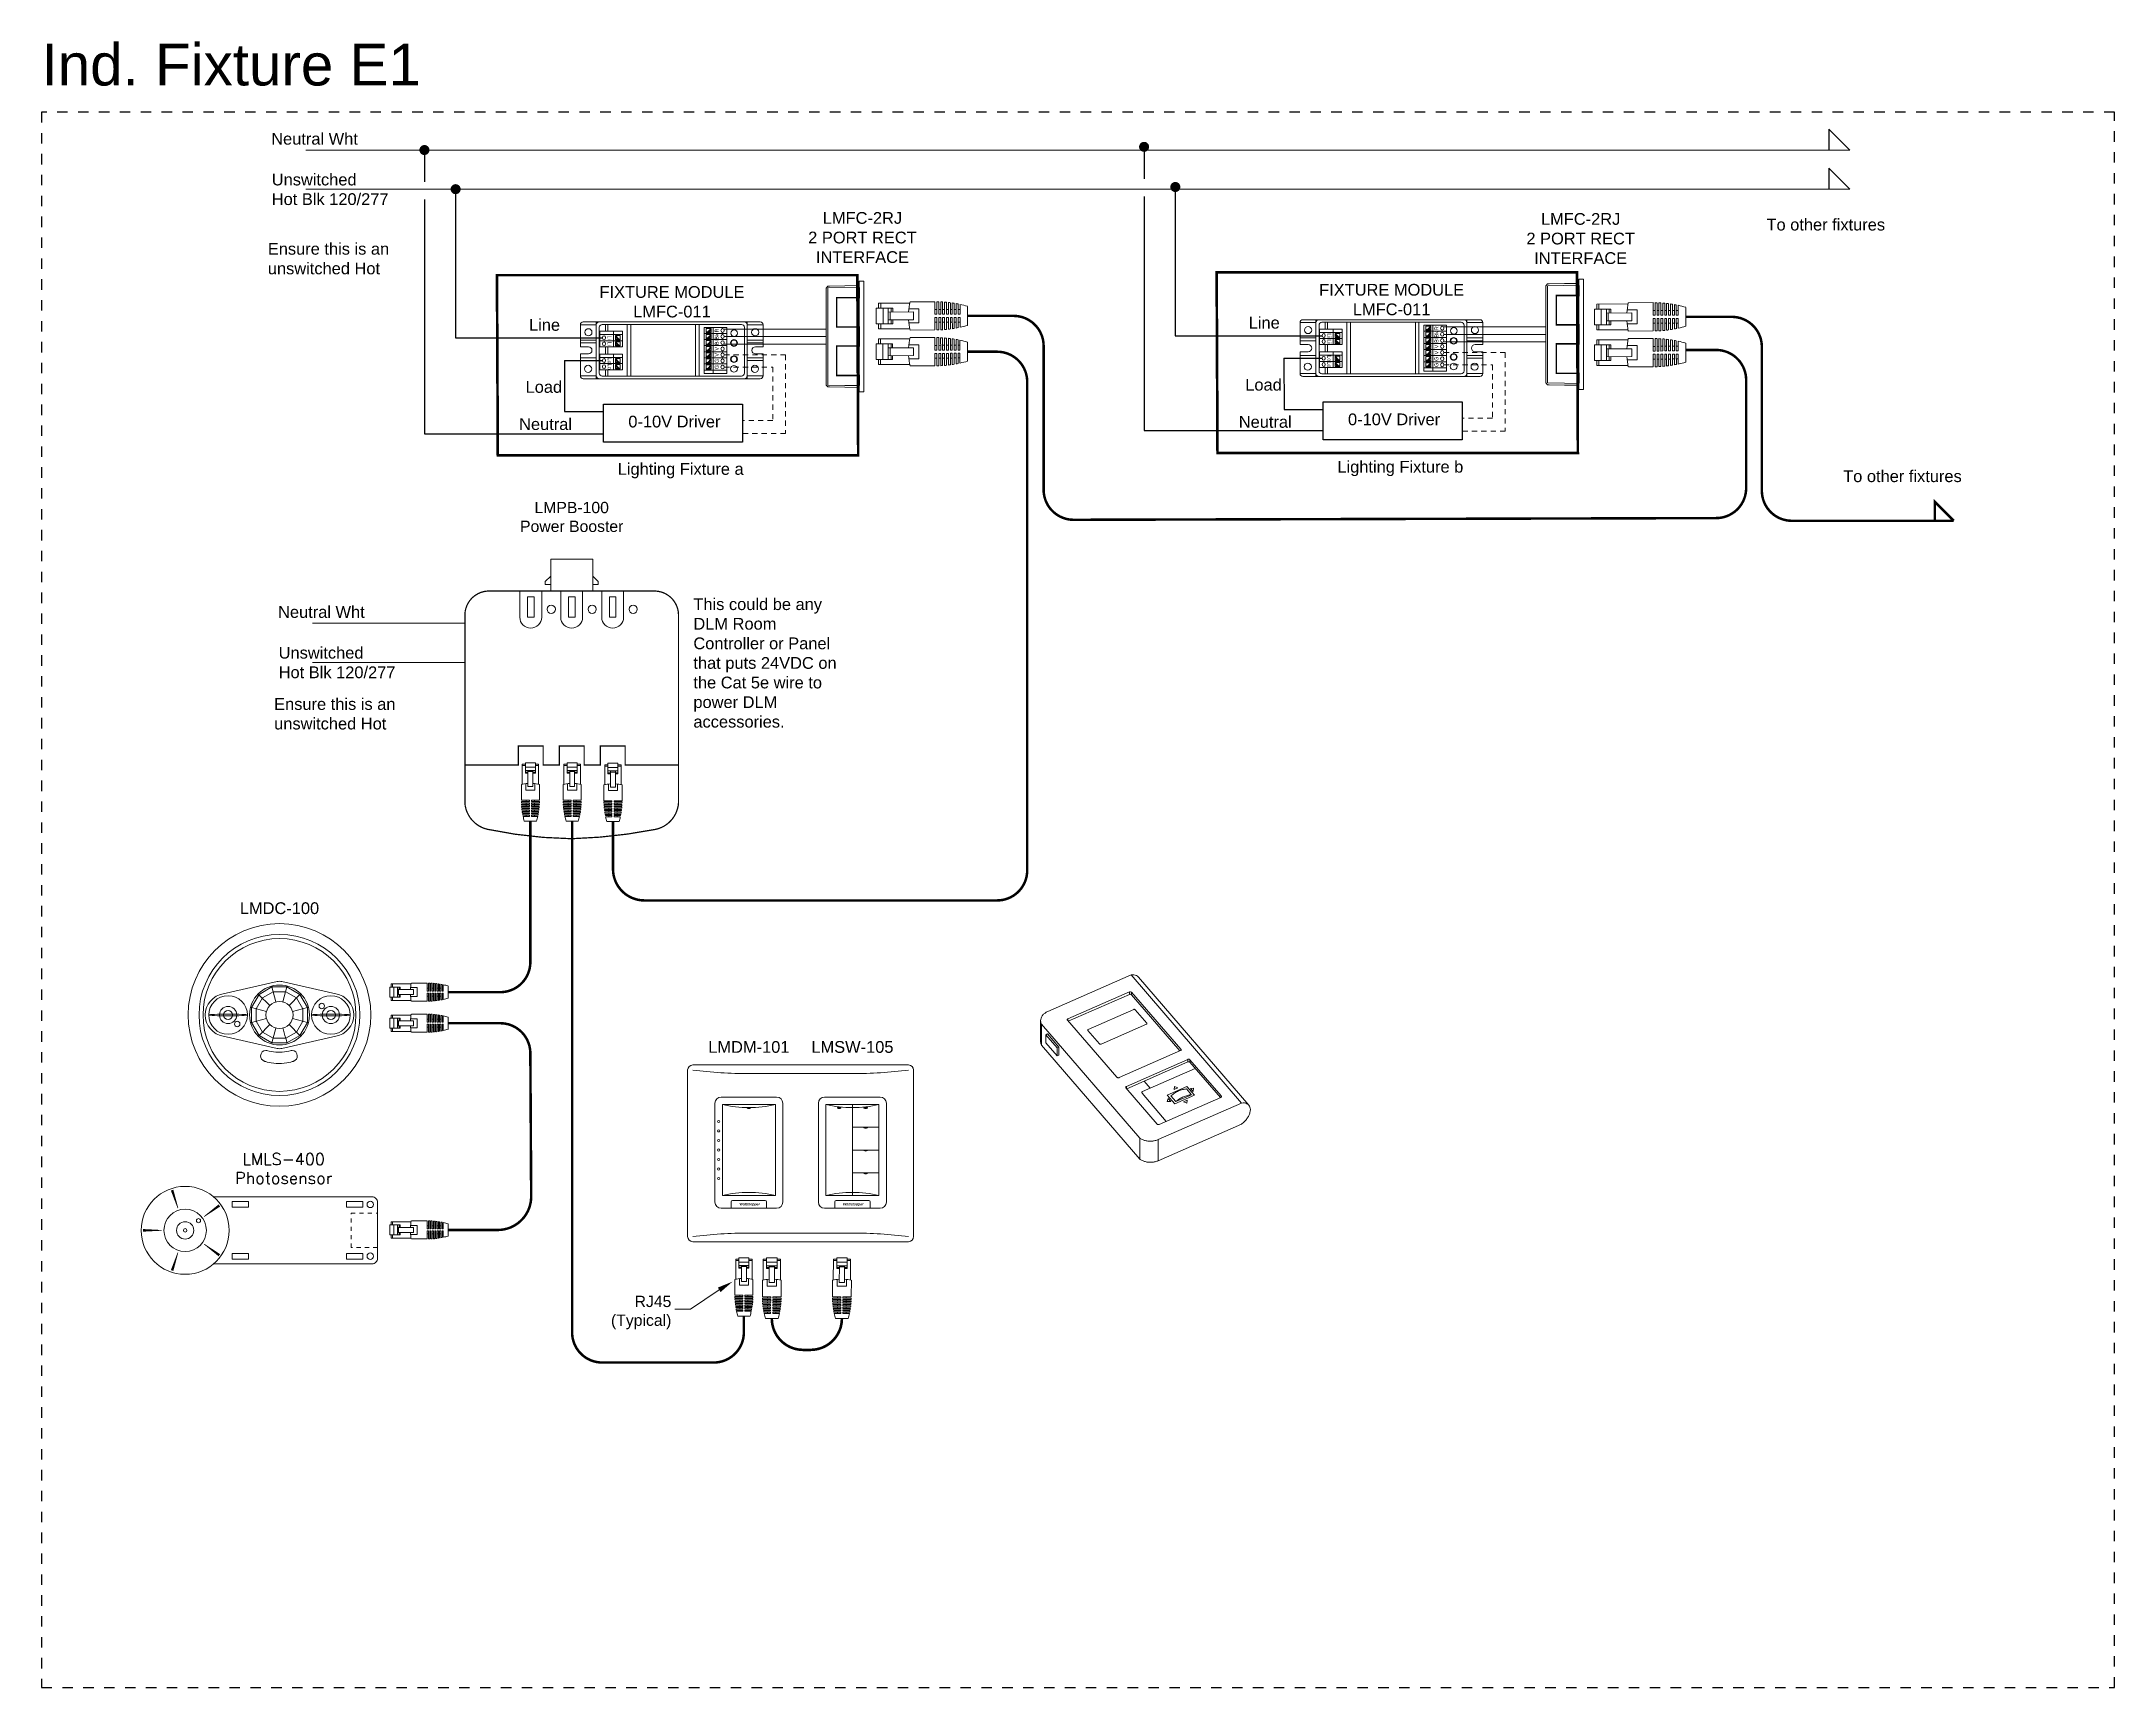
# Model space of a CAD drawing. Header units: inches. Extents: x -60 to 2005, y -577 to 104.
# Drawn here: x 323.37 to 372.99, y 0.14 to 39.54 of the extents above; entities that cross this region are included whole.
import ezdxf
from ezdxf.enums import TextEntityAlignment as Align

# ---------------------------------------------------------------- set-up
doc = ezdxf.new("R2010")
doc.units = ezdxf.units.IN
doc.header["$MEASUREMENT"] = 0
for name, pattern in [('Demo', [0.5, 0.25, -0.25]), ('HIDDEN', [0.375, 0.25, -0.125]), ('HIDDEN2', [0.1875, 0.125, -0.0625])]:
    doc.linetypes.add(name, pattern=pattern)
doc.layers.get('0').update_dxf_attribs({"lineweight": 5})
doc.layers.add('PS Borders', color=40, linetype='Demo', lineweight=5, plot=False)
for name, color, linetype, lineweight in [('WS', 3, 'Continuous', 5), ('WS_DETAIL', 7, 'Continuous', 5), ('WS_LineVoltage', 1, 'Continuous', 5), ('WS_LowVoltage', 6, 'Continuous', 5)]:
    doc.layers.add(name, color=color, linetype=linetype, lineweight=lineweight)
doc.styles.add('ARIAL', font='arial.ttf')
doc.styles.add('ROMAND', font='romand.shx')

msp = doc.modelspace()

# ---------------------------------------------------------------- texts
at = {"lineweight": -3, "insert": (323.368, 39.485), "char_height": 1, "attachment_point": 1, "style": 'ARIAL'}
msp.add_mtext_dynamic_manual_height_columns('Ind. Fixture E1', width=25.92219, gutter_width=1, heights=[0], dxfattribs=at)
at = {"lineweight": -3, "char_height": 0.28125, "attachment_point": 1, "style": 'ARIAL'}
for s, insert, width in [('Neutral Wht', (328.868, 37.35), 3.0814), ('Unswitched\\PHot Blk 120/277', (328.881, 36.374), 3.66891), ('\\pi0.13349;To other fixtures', (364.529, 35.295), 3.0814), ('Ensure this is an unswitched Hot', (328.787, 34.716), 3.66891), ('\\pi0.015795;Line', (335.024, 32.895), 0.72934), ('\\pi0.015795;Line', (352.252, 32.948), 0.72934), ('\\pi-0.043774;Load', (335.001, 31.41), 0.72934), ('\\pi-0.043774;Load', (352.229, 31.463), 0.72934), ('\\pi-0.23984;Neutral', (335.042, 30.52), 0.72934), ('\\pi0.44352;0-10V Driver', (336.973, 30.581), 3.0814), ('\\pi-0.23984;Neutral', (352.27, 30.573), 0.72934), ('\\pi0.44352;0-10V Driver', (354.201, 30.634), 3.0814), ('\\pi0.056464;Lighting Fixture a', (337.107, 29.447), 3.0814), ('\\pi0.056176;Lighting Fixture b', (354.335, 29.5), 3.0814), ('\\pi0.13349;To other fixtures', (366.365, 29.273), 3.0814), ('Neutral Wht', (329.032, 26.023), 3.0814), ('This could be any DLM Room Controller or Panel that puts 24VDC on the Cat 5e wire to power DLM accessories.', (338.974, 26.21), 3.66891), ('Unswitched\\PHot Blk 120/277', (329.046, 25.048), 3.66891), ('Ensure this is an unswitched Hot', (328.938, 23.82), 3.66891)]:
    msp.add_mtext(s, dxfattribs=dict(at, insert=insert, width=width))
at = {"attachment_point": 2, "style": 'ARIAL'}
for s, insert, char_height, width in [('LMFC-2RJ\\P2 PORT RECT^JINTERFACE', (343.021, 35.455), 0.28125, 6.01353), ('LMFC-2RJ\\P2 PORT RECT^JINTERFACE', (360.214, 35.431), 0.28125, 6.01353), ('FIXTURE MODULE\\PLMFC-011', (338.461, 33.683), 0.28125, 6.01353), ('FIXTURE MODULE\\PLMFC-011', (355.689, 33.736), 0.28125, 6.01353), ('LMPB-100 \\PPower Booster', (336.061, 28.518), 0.26989, 5.65768)]:
    msp.add_mtext(s, dxfattribs=dict(at, insert=insert, char_height=char_height, width=width))

# ---------------------------------------------------------------- blocks, each defined once
blk = doc.blocks.new('A$C756910A1')
at = {"layer": 'WS_DETAIL'}
for p, q in [((0.15, 6.6), (0.15, 10.17)), ((0.15, 10.17), (0.73, 10.17)), ((0.73, 9.92), (0.15, 9.92)), ((0.73, 10.43), (0.73, 8.56)), ((0.73, 10.43), (2.51, 10.43)), ((2.51, 9.66), (0.73, 9.66)), ((2.51, 9.06), (0.73, 9.06)), ((0.73, 8.74), (1.17, 8.74)), ((0.73, 8.56), (1.17, 8.56)), ((1.17, 6.17), (1.17, 9.06)), ((1.17, 8.85), (2.06, 8.85)), ((2.06, 6.17), (2.06, 9.06)), ((2.06, 8.74), (2.51, 8.74)), ((2.51, 8.56), (2.06, 8.56)), ((2.51, 10.43), (2.51, 8.56)), ((3.08, 10.17), (2.51, 10.17)), ((3.08, 9.92), (2.51, 9.92)), ((3.08, 6.6), (3.08, 10.17)), ((0, 6.56), (0, 3.73)), ((0, 3.73), (1.43, 3.73)), ((0.81, 6.7), (0.81, 5.55)), ((0.81, 5.55), (2.42, 5.55)), ((0.89, 3.73), (0.89, 3.51)), ((1.17, 6.17), (2.06, 6.17)), ((1.43, 3.51), (1.43, 3.73)), ((1.8, 3.73), (3.23, 3.73)), ((1.8, 3.51), (1.8, 3.73)), ((2.34, 3.73), (2.34, 3.51)), ((2.42, 6.7), (2.42, 5.55)), ((3.23, 6.56), (3.23, 3.73)), ((0, 3.51), (1.43, 3.51)), ((0.01, 3.29), (1.43, 3.29)), ((0.02, 3.06), (1.43, 3.06)), ((0.03, 2.84), (1.43, 2.84)), ((0.05, 2.62), (1.43, 2.62)), ((0.07, 2.4), (1.43, 2.4)), ((0.09, 2.18), (1.43, 2.18)), ((0.12, 1.96), (1.43, 1.96)), ((0.15, 1.74), (1.43, 1.74)), ((0.18, 1.52), (1.43, 1.52)), ((0.22, 1.3), (1.43, 1.3)), ((0.26, 1.08), (1.43, 1.08)), ((0.31, 0.86), (1.43, 0.86)), ((0.89, 3.29), (0.89, 3.06)), ((0.89, 2.84), (0.89, 2.62)), ((0.89, 2.4), (0.89, 2.18)), ((0.89, 1.96), (0.89, 1.74)), ((0.89, 1.52), (0.89, 1.3)), ((0.89, 1.08), (0.89, 0.86)), ((1.43, 3.06), (1.43, 3.29)), ((1.43, 2.62), (1.43, 2.84)), ((1.43, 2.18), (1.43, 2.4)), ((1.43, 1.74), (1.43, 1.96)), ((1.43, 1.3), (1.43, 1.52)), ((1.43, 0.86), (1.43, 1.08)), ((1.8, 3.51), (3.23, 3.51)), ((1.8, 3.29), (3.23, 3.29)), ((1.8, 3.06), (1.8, 3.29)), ((1.8, 3.06), (3.22, 3.06)), ((1.8, 2.84), (3.2, 2.84)), ((1.8, 2.62), (1.8, 2.84)), ((1.8, 2.62), (3.19, 2.62)), ((1.8, 2.4), (3.17, 2.4)), ((1.8, 2.18), (1.8, 2.4)), ((1.8, 2.18), (3.14, 2.18)), ((1.8, 1.96), (3.12, 1.96)), ((1.8, 1.74), (1.8, 1.96)), ((1.8, 1.74), (3.09, 1.74)), ((1.8, 1.52), (3.05, 1.52)), ((1.8, 1.3), (1.8, 1.52)), ((1.8, 1.3), (3.01, 1.3)), ((1.8, 1.08), (2.97, 1.08)), ((1.8, 0.86), (1.8, 1.08)), ((1.8, 0.86), (2.92, 0.86)), ((2.34, 3.29), (2.34, 3.06)), ((2.34, 2.84), (2.34, 2.62)), ((2.34, 2.4), (2.34, 2.18)), ((2.34, 1.96), (2.34, 1.74)), ((2.34, 1.52), (2.34, 1.3)), ((2.34, 1.08), (2.34, 0.86)), ((2.69, 0), (0.52, 0))]:
    blk.add_line(p, q, dxfattribs=at)
for centre, radius, start, end in [((1.62, -0.58), 7.33, 93.502, 102.7411), ((1.62, -0.58), 7.33, 77.2589, 86.498), ((13.49, 3.73), 13.49, 180.937, 181.8742), ((13.49, 3.73), 13.49, 182.8119, 183.7504), ((13.49, 3.73), 13.49, 184.6899, 185.6307), ((13.49, 3.73), 13.49, 186.573, 187.5171), ((13.49, 3.73), 13.49, 188.4632, 189.4117), ((13.49, 3.73), 13.49, 190.3627, 191.3167), ((13.49, 3.73), 13.49, 192.2739, 196.0379), ((-10.25, 3.73), 13.49, 343.9621, 347.7261), ((-10.25, 3.73), 13.49, 348.6833, 349.6373), ((-10.25, 3.73), 13.49, 350.5883, 351.5368), ((-10.25, 3.73), 13.49, 352.4829, 353.427), ((-10.25, 3.73), 13.49, 354.3693, 355.3101), ((-10.25, 3.73), 13.49, 356.2496, 357.1881), ((-10.25, 3.73), 13.49, 358.1258, 359.063)]:
    blk.add_arc(centre, radius, start, end, dxfattribs=at)
blk = doc.blocks.new('RJ45')
at = {"layer": 'WS_DETAIL', "xscale": 1.117448685388325, "yscale": 1.117448685388325, "zscale": 1.117448685388325}
blk.add_blockref('A$C756910A1', (59.47, 150.68), dxfattribs=at)
blk = doc.blocks.new('A$C28216DC1')
at = {"layer": 'WS_DETAIL'}
blk.add_lwpolyline([(22.84, 8.11), (17.13, 4.27), (13.98, 4.27)], dxfattribs=at)
blk.add_solid([(23.11, 7.67), (22.56, 8.56), (25.52, 9.76)], dxfattribs=at)
at = {"layer": 'WS_DETAIL', "linetype": 'Continuous', "insert": (13.29, 3.59), "char_height": 2.25, "width": 37.309, "attachment_point": 6, "style": 'ARIAL'}
blk.add_mtext('\\pi29.81;RJ45\\P\\pi22.42;(Typical)', dxfattribs=at)
blk = doc.blocks.new('LMCT-100_i')
at = {"extrusion": (0, 0.700492, 0.71366)}
for p, q in [((-24.44, 12.57), (-4.49, 21.34)), ((21.96, -9.31), (-4.49, 21.34)), ((-2.72, 20.82), (23.73, -9.83)), ((-19.6, 10.84), (-4.88, 17.31)), ((-4.88, 16.69), (-19.52, 10.26)), ((-4.89, 17.31), (-4.89, 16.68)), ((-4.39, 17.23), (7.47, 3.58)), ((-4.39, 17.22), (-4.39, 16.6)), ((7.2, 3.17), (-4.39, 16.6)), ((-26.13, 10.41), (-26.13, 5.37)), ((-7.85, -3.15), (-19.72, 10.49)), ((-19.6, 10.84), (-19.6, 10.35)), ((-14.71, 8.31), (-3.84, 13.09)), ((-3.47, 13.03), (-0.73, 9.81)), ((-25.93, 9.59), (-25.93, 4.54)), ((-25.92, 9.59), (-2.4, -17.69)), ((-24.48, 7.23), (-24.92, 7.04)), ((-24.92, 7.04), (-22.2, 3.89)), ((-24.92, 7.04), (-24.92, 5.11)), ((-22.2, 1.96), (-24.92, 5.11)), ((-12.03, 4.85), (-14.8, 8.05)), ((-0.8, 9.56), (-11.67, 4.79)), ((-22.2, 3.89), (-21.76, 4.08)), ((-22.2, 1.96), (-22.2, 3.89)), ((-21.76, 2.15), (-22.2, 1.96)), ((-21.76, 2.15), (-21.76, 4.08)), ((7.36, 3.23), (-7.36, -3.23)), ((-5.6, -5.33), (9.12, 1.14)), ((9.12, 0.51), (-5.52, -5.91)), ((7.47, 3.58), (7.47, 3.31)), ((9.12, 1.14), (9.12, 0.51)), ((9.61, 1.05), (17.1, -7.63)), ((9.61, 1.05), (9.61, 0.43)), ((16.9, -8.02), (9.61, 0.43)), ((-1.72, -6.58), (10.88, -1.04)), ((0.07, -5.79), (-1.38, -4.1)), ((1.77, -14.36), (-5.72, -5.68)), ((-5.6, -5.33), (-5.6, -5.82)), ((3.96, -13.7), (-1.84, -6.93)), ((21.96, -9.31), (2, -18.08)), ((16.98, -7.98), (2.27, -14.44)), ((4.2, -7.4), (8.9, -5.34)), ((6, -9.49), (4.2, -7.4)), ((5.05, -8.96), (4.42, -8.23)), ((6.24, -8.97), (5.04, -7.57)), ((6, -9.49), (10.7, -7.42)), ((6.24, -8.97), (9.96, -7.33)), ((8.76, -5.94), (9.96, -7.33)), ((10.7, -7.42), (8.9, -5.34)), ((17.1, -7.63), (17.1, -7.9)), ((2, -23.12), (21.96, -14.36)), ((-2.4, -22.73), (-2.4, -17.69)), ((2, -18.08), (2, -23.12))]:
    blk.add_line(p, q, dxfattribs=at)
for p, q in [((4.42, -8.23), (4.2, -8.91)), ((5.05, -8.96), (4.2, -8.91)), ((5.83, -6.07), (5.93, -5.37)), ((6.71, -5.7), (5.93, -5.37)), ((8.87, -9.36), (8.09, -9.03)), ((8.87, -9.36), (8.97, -8.66)), ((9.78, -5.85), (10.48, -5.73)), ((10.4, -6.57), (10.48, -5.73))]:
    blk.add_line(p, q)
at = {"extrusion": (-0.310472, -0.62793, 0.71366)}
for p, q in [((6.71, -5.7), (5.83, -6.07)), ((8.97, -8.66), (8.09, -9.03))]:
    blk.add_line(p, q, dxfattribs=at)
at = {"extrusion": (-0.692921, 0.102711, 0.71366)}
blk.add_line((10.4, -6.57), (9.78, -5.85), dxfattribs=at)
for centre in [(-4.71, 16.87), (-4.71, 16.25)]:
    blk.add_arc(centre, 0.477, 48.6015, 112.129)
for points, knots in [([(-4.49, 21.34), (-4.24, 21.37), (-3.76, 21.38), (-3.16, 21.21), (-2.85, 20.98), (-2.72, 20.83), (-2.72, 20.82)], [0, 0, 0, 0, 0.1, 0.2, 0.3, 0.3044799, 0.3044799, 0.3044799, 0.3044799]), ([(-25.93, 4.54), (-26.02, 4.72), (-26.11, 5), (-26.13, 5.28), (-26.13, 5.37)], [0, 0, 0, 0, 0.1666667, 0.2459578, 0.2459578, 0.2459578, 0.2459578])]:
    blk.add_open_spline(points, degree=3, knots=knots)
for points in [[(-24.44, 12.57), (-24.67, 12.47), (-25.09, 12.23), (-25.6, 11.79), (-25.95, 11.27), (-26.13, 10.71), (-26.14, 10.14), (-26.02, 9.77), (-25.93, 9.59)], [(-19.72, 10.49), (-19.73, 10.51), (-19.76, 10.55), (-19.77, 10.62), (-19.77, 10.69), (-19.73, 10.75), (-19.68, 10.8), (-19.63, 10.83), (-19.6, 10.84)], [(-3.84, 13.09), (-3.82, 13.1), (-3.78, 13.11), (-3.71, 13.12), (-3.64, 13.11), (-3.57, 13.1), (-3.52, 13.07), (-3.49, 13.04), (-3.47, 13.03)], [(-14.8, 8.05), (-14.81, 8.07), (-14.83, 8.1), (-14.84, 8.15), (-14.83, 8.2), (-14.81, 8.24), (-14.77, 8.28), (-14.73, 8.3), (-14.71, 8.31)], [(-0.73, 9.81), (-0.72, 9.8), (-0.7, 9.77), (-0.69, 9.72), (-0.69, 9.67), (-0.72, 9.62), (-0.76, 9.58), (-0.8, 9.56), (-0.82, 9.55)], [(-11.67, 4.79), (-11.69, 4.78), (-11.73, 4.76), (-11.8, 4.75), (-11.87, 4.76), (-11.93, 4.78), (-11.99, 4.81), (-12.02, 4.83), (-12.03, 4.85)], [(7.47, 3.58), (7.49, 3.56), (7.51, 3.52), (7.53, 3.46), (7.52, 3.39), (7.48, 3.32), (7.43, 3.27), (7.38, 3.24), (7.35, 3.23)], [(9.12, 1.14), (9.14, 1.15), (9.2, 1.17), (9.3, 1.18), (9.39, 1.17), (9.48, 1.15), (9.56, 1.11), (9.6, 1.07), (9.61, 1.05)], [(9.61, 0.43), (9.6, 0.45), (9.56, 0.48), (9.48, 0.52), (9.39, 0.55), (9.3, 0.56), (9.2, 0.54), (9.14, 0.53), (9.12, 0.51)], [(-7.36, -3.23), (-7.38, -3.24), (-7.44, -3.26), (-7.54, -3.27), (-7.63, -3.27), (-7.72, -3.24), (-7.8, -3.2), (-7.84, -3.17), (-7.85, -3.15)], [(-5.72, -5.68), (-5.73, -5.66), (-5.76, -5.62), (-5.77, -5.56), (-5.76, -5.49), (-5.73, -5.42), (-5.67, -5.37), (-5.62, -5.34), (-5.6, -5.33)], [(-1.84, -6.93), (-1.85, -6.91), (-1.88, -6.87), (-1.89, -6.8), (-1.88, -6.74), (-1.85, -6.67), (-1.8, -6.62), (-1.75, -6.59), (-1.72, -6.58)], [(5.04, -7.57), (5.33, -7.34), (5.94, -6.91), (6.9, -6.4), (7.85, -6.06), (8.47, -5.96), (8.76, -5.94)], [(9.96, -7.33), (9.67, -7.35), (9.06, -7.46), (8.1, -7.8), (7.14, -8.3), (6.53, -8.73), (6.24, -8.97)], [(17.1, -7.63), (17.12, -7.65), (17.14, -7.69), (17.16, -7.75), (17.15, -7.82), (17.11, -7.88), (17.06, -7.94), (17.01, -7.97), (16.98, -7.98)], [(21.96, -14.36), (22.21, -14.17), (22.68, -13.76), (23.28, -13.06), (23.74, -12.32), (24.02, -11.58), (24.12, -10.88), (24.02, -10.27), (23.74, -9.78), (23.28, -9.44), (22.68, -9.27), (22.21, -9.28), (21.96, -9.31)], [(2.27, -14.44), (2.24, -14.46), (2.18, -14.48), (2.09, -14.49), (1.99, -14.48), (1.9, -14.45), (1.83, -14.42), (1.79, -14.38), (1.77, -14.36)], [(-2.4, -17.69), (-2.22, -17.83), (-1.8, -18.07), (-1.08, -18.32), (-0.3, -18.46), (0.5, -18.47), (1.29, -18.34), (1.78, -18.18), (2, -18.08)], [(2, -23.12), (1.78, -23.22), (1.29, -23.39), (0.5, -23.51), (-0.3, -23.5), (-1.08, -23.37), (-1.8, -23.11), (-2.22, -22.87), (-2.4, -22.73)]]:
    blk.add_open_spline(points, degree=3)
at = {"layer": 'WS_DETAIL'}
blk.add_line((-24.48, 7.23), (-21.76, 4.08), dxfattribs=at)
at = {"layer": 'WS_DETAIL', "extrusion": (0, 0.700492, 0.71366)}
blk.add_line((-25.93, 4.54), (-2.4, -22.73), dxfattribs=at)
blk = doc.blocks.new('*U85')
at = {"layer": 'WS_DETAIL', "color": 0, "linetype": 'HIDDEN'}
for p, q in [((11.13, 3.1), (11.13, 9.7)), ((11.13, 9.7), (16.18, 9.7)), ((16.18, 3.1), (11.13, 3.1))]:
    blk.add_line(p, q, dxfattribs=at)
at = {"layer": 'WS_DETAIL'}
for points, format in [([(-23.15, 14.1, 0.5, 0.125, 0), (-22.03, 10.65, 0, 0, 0)], "xyseb"), ([(-15.19, 0), (15.19, 0, 0.414214), (16.18, 1), (16.18, 11.81, 0.414214), (15.19, 12.81), (-15.19, 12.81)], "xyb"), ([(-14.1, 11.16, 0.5, 0.125, 0), (-17.03, 9.03, 0, 0, 0)], "xyseb"), ([(-28.74, 6.4, 0.5, 0.125, 0), (-25.12, 6.4, 0, 0, 0)], "xyseb"), ([(-14.1, 1.64, 0.5, 0.125, 0), (-17.03, 3.78, 0, 0, 0)], "xyseb"), ([(-23.15, -1.3, 0.5, 0.125, 0), (-22.03, 2.15, 0, 0, 0)], "xyseb")]:
    blk.add_lwpolyline(points, format=format, dxfattribs=at)
for points in [[(-8.52, 11.9), (-11.66, 11.9), (-11.66, 10.85), (-8.52, 10.85)], [(13.36, 11.9), (10.22, 11.9), (10.22, 10.85), (13.36, 10.85)], [(-8.52, 0.91), (-11.66, 0.91), (-11.66, 1.96), (-8.52, 1.96)], [(13.36, 0.91), (10.22, 0.91), (10.22, 1.96), (13.36, 1.96)]]:
    blk.add_lwpolyline(points, close=True, dxfattribs=at)
for centre, radius in [((-20.65, 6.4), 8.42), ((14.81, 11.37), 0.625), ((-20.65, 6.4), 4.06), ((-20.65, 6.4), 1.66), ((-18.1, 8.26), 0.393), ((-20.65, 6.4), 0.341), ((14.81, 1.44), 0.625)]:
    blk.add_circle(centre, radius, dxfattribs=at)
at = {"layer": 'WS_DETAIL', "style": 'ROMAND'}
for s, height, p in [('LMLS-400', 2.249, (-1.78, 20.05)), ('Photosensor', 2.2491, (-1.78, 16.41))]:
    blk.add_text(s, height=height, dxfattribs=at).set_placement(p, align=Align.MIDDLE)
blk = doc.blocks.new('WallPlate2Gang')
for p, q in [((-20.79, 0.96), (-20.79, 32.88)), ((-19.83, 33.84), (19.83, 33.84)), ((10.76, 32.2), (-9.07, 32.2)), ((0, 33.84), (1.69, 33.84)), ((19.83, 33.84), (21.52, 33.84)), ((22.48, 32.88), (22.48, 0.96)), ((-15.56, 26.52), (-15.56, 7.57)), ((-14.38, 27.7), (-3.75, 27.7)), ((-2.57, 26.52), (-2.57, 7.57)), ((4.26, 26.52), (4.26, 7.57)), ((5.44, 27.7), (16.08, 27.7)), ((17.26, 26.52), (17.26, 7.57)), ((-3.75, 6.39), (-14.38, 6.39)), ((16.08, 6.39), (5.44, 6.39)), ((-19.83, 0), (19.83, 0)), ((10.76, 1.64), (-9.07, 1.64)), ((0, 0), (1.69, 0)), ((19.83, 0), (21.52, 0))]:
    blk.add_line(p, q)
for centre, radius, start, end in [((-19.83, 32.88), 0.96, 90, 180), ((-9.07, 117.54), 85.35, 262.7571, 270), ((10.76, 117.54), 85.35, 270, 277.2429), ((21.52, 32.88), 0.96, 0, 90), ((-14.38, 26.52), 1.18, 90, 180), ((-3.75, 26.52), 1.18, 0, 90), ((5.44, 26.52), 1.18, 90, 180), ((16.08, 26.52), 1.18, 0, 90), ((-14.38, 7.57), 1.18, 180, 270), ((-3.75, 7.57), 1.18, 270, 0), ((5.44, 7.57), 1.18, 180, 270), ((16.08, 7.57), 1.18, 270, 0), ((-19.83, 0.96), 0.96, 180, 270), ((-9.07, -83.7), 85.35, 90, 97.2429), ((10.76, -83.7), 85.35, 82.7571, 90), ((21.52, 0.96), 0.96, 270, 0)]:
    blk.add_arc(centre, radius, start, end)
blk = doc.blocks.new('*U189')
blk.add_blockref('WallPlate2Gang', (9.07, 0))
blk = doc.blocks.new('*U250')
for p, q in [((-6.5, 20.13), (-6.5, 1.18)), ((-5.32, 21.31), (5.32, 21.31)), ((-5.07, 2.44), (-5.07, 19.89)), ((-5.07, 19.89), (5.07, 19.89)), ((0, 19.29), (0, 19.89)), ((5.07, 19.89), (5.07, 2.44)), ((6.5, 20.13), (6.5, 1.18)), ((-2.87, 19.29), (-2.87, 19.19)), ((-2.2, 19.29), (-2.87, 19.29)), ((-2.2, 19.29), (-2.2, 19.19)), ((0, 19.29), (0, 3.04)), ((2.2, 19.29), (2.2, 19.19)), ((2.2, 19.29), (2.87, 19.29)), ((2.87, 19.29), (2.87, 19.19)), ((0, 15.52), (5.07, 15.52)), ((2.2, 15.52), (2.2, 15.42)), ((2.87, 15.52), (2.87, 15.42)), ((0, 11.16), (5.07, 11.16)), ((2.2, 11.16), (2.2, 11.06)), ((2.87, 11.16), (2.87, 11.06)), ((0, 6.8), (5.07, 6.8)), ((2.2, 6.8), (2.2, 6.7)), ((2.87, 6.8), (2.87, 6.7)), ((5.32, 0), (-5.32, 0)), ((5.07, 2.44), (-5.07, 2.44)), ((-3.38, 1.24), (-3.38, 0)), ((3.14, 1.48), (-3.14, 1.48)), ((0, 3.04), (0, 2.44)), ((3.38, 1.24), (3.38, 0))]:
    blk.add_line(p, q)
for centre, radius, start, end in [((-5.32, 20.13), 1.18, 90, 180), ((0, 41.25), 21.96, 256.6482, 283.3518), ((5.32, 20.13), 1.18, 0, 90), ((-2.54, 19.73), 0.639, 238.6629, 301.3371), ((2.54, 19.73), 0.639, 238.6629, 301.3371), ((2.54, 15.96), 0.639, 238.6629, 301.3371), ((2.54, 11.6), 0.639, 238.6629, 301.3371), ((2.54, 7.24), 0.639, 238.6629, 301.3371), ((-5.32, 1.18), 1.18, 180, 270), ((0, -18.92), 21.96, 76.6482, 103.3518), ((-3.14, 1.24), 0.239, 90, 180), ((3.14, 1.24), 0.239, 0, 90), ((5.32, 1.18), 1.18, 270, 0)]:
    blk.add_arc(centre, radius, start, end)
at = {"style": 'ARIAL'}
for s, insert, char_height, width, attachment_point in [('LMSW-105', (0, 32.02), 2.25, 40.9705, 2), ('{\\fArial|b1|i1|c0|p34;Wattstopper}', (-1.79, 1.04), 0.4798, 3.7953, 1)]:
    blk.add_mtext(s, dxfattribs=dict(at, insert=insert, char_height=char_height, width=width, attachment_point=attachment_point))
blk = doc.blocks.new('*U207')
for p, q in [((-6.5, 20.13), (-6.5, 1.18)), ((-5.32, 21.31), (5.32, 21.31)), ((-5.07, 2.44), (-5.07, 19.89)), ((-5.07, 19.89), (5.07, 19.89)), ((-5.07, 19.89), (5.07, 19.89)), ((5.07, 19.89), (5.07, 2.44)), ((6.5, 20.13), (6.5, 1.18)), ((-0.33, 19.29), (-0.33, 19.19)), ((0.33, 19.29), (0.33, 19.19)), ((5.32, 0), (-5.32, 0)), ((5.07, 2.44), (-5.07, 2.44)), ((5.07, 2.44), (-5.07, 2.44)), ((-3.38, 1.24), (-3.38, 0)), ((3.14, 1.48), (-3.14, 1.48)), ((3.38, 1.24), (3.38, 0))]:
    blk.add_line(p, q)
for centre in [(-5.78, 16.63), (-5.78, 14.81), (-5.78, 12.99), (-5.78, 11.16), (-5.78, 9.34), (-5.78, 7.52), (-5.78, 5.7)]:
    blk.add_circle(centre, 0.199)
for centre, radius, start, end in [((-5.32, 20.13), 1.18, 90, 180), ((0, 41.25), 21.96, 256.6482, 283.3518), ((5.32, 20.13), 1.18, 0, 90), ((0, 19.73), 0.639, 238.6629, 301.3371), ((-5.32, 1.18), 1.18, 180, 270), ((0, -18.92), 21.96, 76.6482, 103.3518), ((-3.14, 1.24), 0.239, 90, 180), ((3.14, 1.24), 0.239, 0, 90), ((5.32, 1.18), 1.18, 270, 0)]:
    blk.add_arc(centre, radius, start, end)
at = {"style": 'ARIAL'}
for s, insert, char_height, width, attachment_point in [('LMDM-101', (0, 32.02), 2.25, 40.9705, 2), ('{\\fArial|b1|i1|c0|p34;Wattstopper}', (-1.79, 1.04), 0.4798, 3.7953, 1)]:
    blk.add_mtext(s, dxfattribs=dict(at, insert=insert, char_height=char_height, width=width, attachment_point=attachment_point))
blk = doc.blocks.new('*U130')
for p, q in [((-1.64, 7.37), (-1.63, 11.37)), ((-1.63, 11.37), (-0.99, 11.37)), ((-1.63, 11.09), (-0.99, 11.09)), ((1, 11.65), (-0.99, 11.65)), ((-0.99, 11.65), (-0.99, 9.56)), ((-0.99, 10.79), (1, 10.79)), ((-0.99, 10.12), (1, 10.12)), ((-0.5, 9.76), (-0.99, 9.76)), ((-0.99, 9.56), (-0.5, 9.56)), ((-0.5, 6.9), (-0.49, 10.12)), ((0.51, 9.89), (-0.49, 9.89)), ((0.5, 6.89), (0.51, 10.12)), ((1, 9.56), (0.5, 9.56)), ((1, 9.76), (0.51, 9.76)), ((1, 11.65), (1, 9.56)), ((1.65, 11.37), (1, 11.37)), ((1, 11.09), (1.65, 11.09)), ((1.64, 7.37), (1.65, 11.37)), ((-1.8, 7.34), (-1.81, 4.17)), ((-0.21, 4.16), (-1.81, 4.17)), ((-0.9, 7.49), (-0.9, 6.2)), ((0.9, 6.2), (-0.9, 6.2)), ((-0.81, 4.16), (-0.81, 3.92)), ((0.5, 6.89), (-0.5, 6.9)), ((-0.21, 3.92), (-0.21, 4.16)), ((0.21, 3.92), (0.21, 4.16)), ((1.8, 4.16), (0.21, 4.16)), ((0.81, 4.16), (0.81, 3.92)), ((0.9, 7.49), (0.9, 6.2)), ((1.81, 7.33), (1.8, 4.16)), ((-0.21, 3.92), (-1.81, 3.92)), ((-0.21, 3.67), (-1.8, 3.67)), ((-0.21, 3.42), (-1.79, 3.43)), ((-0.21, 3.18), (-1.78, 3.18)), ((-0.22, 2.93), (-1.76, 2.93)), ((-0.22, 2.69), (-1.74, 2.69)), ((-0.22, 2.44), (-1.71, 2.44)), ((-0.22, 2.19), (-1.68, 2.19)), ((-0.22, 1.95), (-1.65, 1.95)), ((-0.22, 1.7), (-1.61, 1.7)), ((-0.22, 1.45), (-1.57, 1.45)), ((-0.22, 1.21), (-1.52, 1.21)), ((-0.22, 0.96), (-1.47, 0.96)), ((-1.21, 0), (1.21, 0)), ((-0.81, 3.67), (-0.82, 3.43)), ((-0.82, 3.18), (-0.82, 2.93)), ((-0.82, 2.69), (-0.82, 2.44)), ((-0.82, 2.19), (-0.82, 1.95)), ((-0.82, 1.7), (-0.82, 1.45)), ((-0.82, 1.21), (-0.82, 0.96)), ((-0.22, 2.93), (-0.21, 3.18)), ((-0.22, 2.44), (-0.22, 2.69)), ((-0.22, 1.95), (-0.22, 2.19)), ((-0.22, 1.45), (-0.22, 1.7)), ((-0.22, 0.96), (-0.22, 1.21)), ((-0.21, 3.42), (-0.21, 3.67)), ((0.2, 1.95), (0.2, 2.19)), ((1.67, 2.19), (0.2, 2.19)), ((1.64, 1.94), (0.2, 1.95)), ((0.2, 1.45), (0.2, 1.7)), ((1.6, 1.7), (0.2, 1.7)), ((1.55, 1.45), (0.2, 1.45)), ((0.2, 0.96), (0.2, 1.21)), ((1.51, 1.2), (0.2, 1.21)), ((1.45, 0.96), (0.2, 0.96)), ((1.8, 3.91), (0.21, 3.92)), ((0.21, 3.42), (0.21, 3.67)), ((1.79, 3.67), (0.21, 3.67)), ((1.78, 3.42), (0.21, 3.42)), ((0.21, 2.93), (0.21, 3.18)), ((1.77, 3.18), (0.21, 3.18)), ((1.75, 2.93), (0.21, 2.93)), ((0.21, 2.44), (0.21, 2.68)), ((1.73, 2.68), (0.21, 2.68)), ((1.7, 2.44), (0.21, 2.44)), ((0.8, 1.7), (0.8, 1.45)), ((0.8, 1.21), (0.8, 0.96)), ((0.81, 3.67), (0.81, 3.42)), ((0.81, 3.18), (0.81, 2.93)), ((0.81, 2.68), (0.81, 2.44)), ((0.81, 2.19), (0.81, 1.94))]:
    blk.add_line(p, q)
for centre, radius, start, end in [((-0.01, -0.65), 8.19, 93.4212, 102.6603), ((-0.01, -0.65), 8.19, 77.1781, 86.4172), ((13.26, 4.15), 15.07, 180.8562, 181.7934), ((13.26, 4.15), 15.07, 182.7312, 183.6696), ((13.26, 4.15), 15.07, 184.6091, 185.5499), ((13.26, 4.15), 15.07, 186.4922, 187.4363), ((13.26, 4.15), 15.07, 188.3824, 189.3309), ((13.26, 4.15), 15.07, 190.282, 191.2359), ((13.26, 4.15), 15.07, 192.1931, 195.9571), ((-13.27, 4.18), 15.07, 343.8813, 347.6453), ((-13.27, 4.18), 15.07, 348.6025, 349.5565), ((-13.27, 4.18), 15.07, 350.5075, 351.456), ((-13.27, 4.18), 15.07, 352.4021, 353.3462), ((-13.27, 4.18), 15.07, 354.2885, 355.2293), ((-13.27, 4.18), 15.07, 356.1688, 357.1073), ((-13.27, 4.18), 15.07, 358.045, 358.9822)]:
    blk.add_arc(centre, radius, start, end)
blk = doc.blocks.new('*U205')
for p, q in [((-11.65, 1), (-9.56, 1)), ((-11.65, 1), (-11.65, -0.99)), ((-7.37, 1.64), (-11.37, 1.65)), ((-11.37, 1.65), (-11.37, 1)), ((-11.09, 1), (-11.09, 1.65)), ((-10.79, -0.99), (-10.79, 1)), ((-10.12, -0.99), (-10.12, 1)), ((-6.89, 0.5), (-10.12, 0.51)), ((-9.89, 0.51), (-9.89, -0.49)), ((-9.76, 1), (-9.76, 0.51)), ((-9.56, 1), (-9.56, 0.5)), ((-7.49, 0.9), (-6.2, 0.9)), ((-7.33, 1.81), (-4.16, 1.8)), ((-6.89, 0.5), (-6.9, -0.5)), ((-6.2, 0.9), (-6.2, -0.9)), ((-4.16, 1.8), (-4.16, 0.21)), ((-4.16, 0.81), (-3.92, 0.81)), ((-3.92, 0.21), (-4.16, 0.21)), ((-3.91, 1.8), (-3.92, 0.21)), ((-3.67, 1.79), (-3.67, 0.21)), ((-3.67, 0.81), (-3.42, 0.81)), ((-3.42, 0.21), (-3.67, 0.21)), ((-3.42, 1.78), (-3.42, 0.21)), ((-3.18, 1.77), (-3.18, 0.21)), ((-3.18, 0.81), (-2.93, 0.81)), ((-2.93, 0.21), (-3.18, 0.21)), ((-2.93, 1.75), (-2.93, 0.21)), ((-2.68, 1.73), (-2.68, 0.21)), ((-2.68, 0.81), (-2.44, 0.81)), ((-2.44, 0.21), (-2.68, 0.21)), ((-2.44, 1.7), (-2.44, 0.21)), ((-2.19, 1.67), (-2.19, 0.2)), ((-2.19, 0.81), (-1.94, 0.81)), ((-1.95, 0.2), (-2.19, 0.2)), ((-1.94, 1.64), (-1.95, 0.2)), ((-1.7, 1.6), (-1.7, 0.2)), ((-1.7, 0.8), (-1.45, 0.8)), ((-1.45, 0.2), (-1.7, 0.2)), ((-1.45, 1.55), (-1.45, 0.2)), ((-1.2, 1.51), (-1.21, 0.2)), ((-1.21, 0.8), (-0.96, 0.8)), ((-0.96, 0.2), (-1.21, 0.2)), ((-0.96, 1.45), (-0.96, 0.2)), ((0, -1.21), (0, 1.21)), ((-11.65, -0.99), (-9.56, -0.99)), ((-11.37, -1.63), (-11.37, -0.99)), ((-7.37, -1.64), (-11.37, -1.63)), ((-11.09, -1.63), (-11.09, -0.99)), ((-6.9, -0.5), (-10.12, -0.49)), ((-9.76, -0.5), (-9.76, -0.99)), ((-9.56, -0.99), (-9.56, -0.5)), ((-7.49, -0.9), (-6.2, -0.9)), ((-7.34, -1.8), (-4.17, -1.81)), ((-4.16, -0.21), (-4.17, -1.81)), ((-3.92, -0.21), (-4.16, -0.21)), ((-4.16, -0.81), (-3.92, -0.81)), ((-3.92, -0.21), (-3.92, -1.81)), ((-3.67, -0.21), (-3.67, -1.8)), ((-3.42, -0.21), (-3.67, -0.21)), ((-3.67, -0.81), (-3.43, -0.82)), ((-3.42, -0.21), (-3.43, -1.79)), ((-3.18, -0.21), (-3.18, -1.78)), ((-2.93, -0.22), (-3.18, -0.21)), ((-3.18, -0.82), (-2.93, -0.82)), ((-2.93, -0.22), (-2.93, -1.76)), ((-2.69, -0.22), (-2.69, -1.74)), ((-2.44, -0.22), (-2.69, -0.22)), ((-2.69, -0.82), (-2.44, -0.82)), ((-2.44, -0.22), (-2.44, -1.71)), ((-2.19, -0.22), (-2.19, -1.68)), ((-1.95, -0.22), (-2.19, -0.22)), ((-2.19, -0.82), (-1.95, -0.82)), ((-1.95, -0.22), (-1.95, -1.65)), ((-1.7, -0.22), (-1.7, -1.61)), ((-1.45, -0.22), (-1.7, -0.22)), ((-1.7, -0.82), (-1.45, -0.82)), ((-1.45, -0.22), (-1.45, -1.57)), ((-1.21, -0.22), (-1.21, -1.52)), ((-0.96, -0.22), (-1.21, -0.22)), ((-1.21, -0.82), (-0.96, -0.82)), ((-0.96, -0.22), (-0.96, -1.47))]:
    blk.add_line(p, q)
for centre, radius, start, end in [((0.65, -0.01), 8.19, 167.1781, 176.4172), ((-4.18, -13.27), 15.07, 88.045, 88.9822), ((-4.18, -13.27), 15.07, 86.1688, 87.1073), ((-4.18, -13.27), 15.07, 84.2885, 85.2293), ((-4.18, -13.27), 15.07, 82.4021, 83.3462), ((-4.18, -13.27), 15.07, 80.5075, 81.456), ((-4.18, -13.27), 15.07, 78.6025, 79.5565), ((-4.18, -13.27), 15.07, 73.8813, 77.6453), ((0.65, -0.01), 8.19, 183.4212, 192.6603), ((-4.15, 13.26), 15.07, 270.8562, 271.7934), ((-4.15, 13.26), 15.07, 272.7312, 273.6696), ((-4.15, 13.26), 15.07, 274.6091, 275.5499), ((-4.15, 13.26), 15.07, 276.4922, 277.4363), ((-4.15, 13.26), 15.07, 278.3824, 279.3309), ((-4.15, 13.26), 15.07, 280.282, 281.2359), ((-4.15, 13.26), 15.07, 282.1931, 285.9571)]:
    blk.add_arc(centre, radius, start, end)
blk = doc.blocks.new('*U257')
at = {"lineweight": 18}
for points in [[(-1.44, -5.36), (-3.92, -3.92), (-5.36, -1.44), (-5.36, 1.43), (-3.92, 3.92), (-1.44, 5.36), (1.43, 5.36), (3.92, 3.92), (5.36, 1.43), (5.36, -1.44), (3.92, -3.92), (1.43, -5.36), (-1.44, -5.36)], [(-1.2, -4.47), (-3.27, -3.27), (-4.47, -1.2), (-4.47, 1.2), (-3.27, 3.27), (-1.2, 4.46), (1.2, 4.46), (3.27, 3.27), (4.46, 1.2), (4.46, -1.2), (3.27, -3.27), (1.2, -4.47), (-1.2, -4.47)], [(-1.44, 5.36), (-0.67, 2.5)], [(1.43, 5.36), (0.67, 2.5)], [(-2.5, 0.67), (-5.36, 1.43)], [(-3.97, 3.84), (-1.83, 1.83)], [(3.92, 3.92), (1.83, 1.83)], [(5.36, 1.43), (2.5, 0.67)], [(-2.5, -0.67), (-5.36, -1.44)], [(-1.83, -1.83), (-3.92, -3.92)], [(-0.67, -2.5), (-1.44, -5.36)], [(3.87, -3.95), (1.83, -1.84)], [(5.36, -1.44), (2.5, -0.67)]]:
    blk.add_lwpolyline(points, dxfattribs=at)
for points, knots in [([(17.49, 0), (17.49, -9.66), (9.66, -17.49), (0, -17.49), (-9.66, -17.49), (-17.49, -9.66), (-17.49, 0), (-17.49, 9.66), (-9.66, 17.49), (0, 17.49), (9.66, 17.49), (17.49, 9.66), (17.49, 0)], [0, 0, 0, 0, 1, 1, 1, 2, 2, 2, 3, 3, 3, 4, 4, 4, 4]), ([(15.41, 0), (15.41, -8.51), (8.51, -15.41), (0, -15.41), (-8.51, -15.41), (-15.41, -8.51), (-15.41, 0), (-15.41, 8.51), (-8.51, 15.41), (0, 15.41), (8.51, 15.41), (15.41, 8.51), (15.41, 0)], [0, 0, 0, 0, 1, 1, 1, 2, 2, 2, 3, 3, 3, 4, 4, 4, 4]), ([(14.63, 0), (14.63, -8.08), (8.08, -14.63), (0, -14.63), (-8.08, -14.63), (-14.63, -8.08), (-14.63, 0), (-14.63, 8.08), (-8.08, 14.63), (0, 14.63), (8.08, 14.63), (14.63, 8.08), (14.63, 0)], [0, 0, 0, 0, 1, 1, 1, 2, 2, 2, 3, 3, 3, 4, 4, 4, 4]), ([(-14.21, 0), (-14.21, 2.03), (-12.74, 3.73), (-10.81, 4.08), (-10.81, 4.08), (-0.46, 6.4), (-0.46, 6.4), (-0.33, 6.43), (-0.17, 6.45), (0, 6.45)], [0, 0, 0, 0, 1, 1, 1, 2, 2, 2, 3, 3, 3, 3]), ([(5.74, 0), (5.74, -3.17), (3.17, -5.74), (0, -5.74), (-3.17, -5.74), (-5.74, -3.17), (-5.74, 0), (-5.74, 3.17), (-3.17, 5.74), (0, 5.74), (3.17, 5.74), (5.74, 3.17), (5.74, 0)], [0, 0, 0, 0, 1, 1, 1, 2, 2, 2, 3, 3, 3, 4, 4, 4, 4]), ([(14.21, 0), (14.21, 2.03), (12.74, 3.73), (10.81, 4.08), (10.81, 4.08), (0.46, 6.4), (0.46, 6.4), (0.33, 6.43), (0.17, 6.45), (0, 6.45)], [0, 0, 0, 0, 1, 1, 1, 2, 2, 2, 3, 3, 3, 3]), ([(-6.13, 0), (-6.13, -2.05), (-7.79, -3.7), (-9.84, -3.7), (-11.88, -3.7), (-13.54, -2.05), (-13.54, 0), (-13.54, 2.04), (-11.88, 3.7), (-9.84, 3.7), (-7.79, 3.7), (-6.13, 2.04), (-6.13, 0)], [0, 0, 0, 0, 1, 1, 1, 2, 2, 2, 3, 3, 3, 4, 4, 4, 4]), ([(-6.13, 0), (-6.13, -2.05), (-7.79, -3.7), (-9.84, -3.7), (-11.88, -3.7), (-13.54, -2.05), (-13.54, 0), (-13.54, 2.04), (-11.88, 3.7), (-9.84, 3.7), (-7.79, 3.7), (-6.13, 2.04), (-6.13, 0)], [0, 0, 0, 0, 1, 1, 1, 2, 2, 2, 3, 3, 3, 4, 4, 4, 4]), ([(-6.14, 0), (-6.14, -0.09), (-7.79, -0.17), (-9.84, -0.17), (-11.88, -0.17), (-13.53, -0.09), (-13.53, 0), (-13.53, 0.09), (-11.88, 0.16), (-9.84, 0.16), (-7.79, 0.16), (-6.14, 0.09), (-6.14, 0)], [0, 0, 0, 0, 1, 1, 1, 2, 2, 2, 3, 3, 3, 4, 4, 4, 4]), ([(-6.14, 0), (-6.14, -0.09), (-7.79, -0.17), (-9.84, -0.17), (-11.88, -0.17), (-13.53, -0.09), (-13.53, 0), (-13.53, 0.09), (-11.88, 0.16), (-9.84, 0.16), (-7.79, 0.16), (-6.14, 0.09), (-6.14, 0)], [0, 0, 0, 0, 1, 1, 1, 2, 2, 2, 3, 3, 3, 4, 4, 4, 4]), ([(-8.18, 0), (-8.18, -0.91), (-8.92, -1.66), (-9.84, -1.66), (-10.75, -1.66), (-11.49, -0.91), (-11.49, 0), (-11.49, 0.91), (-10.75, 1.65), (-9.84, 1.65), (-8.92, 1.65), (-8.18, 0.91), (-8.18, 0)], [0, 0, 0, 0, 1, 1, 1, 2, 2, 2, 3, 3, 3, 4, 4, 4, 4]), ([(-8.18, 0), (-8.18, -0.91), (-8.92, -1.66), (-9.84, -1.66), (-10.75, -1.66), (-11.49, -0.91), (-11.49, 0), (-11.49, 0.91), (-10.75, 1.65), (-9.84, 1.65), (-8.92, 1.65), (-8.18, 0.91), (-8.18, 0)], [0, 0, 0, 0, 1, 1, 1, 2, 2, 2, 3, 3, 3, 4, 4, 4, 4]), ([(-8.97, 0), (-8.97, -0.48), (-9.36, -0.87), (-9.84, -0.87), (-10.32, -0.87), (-10.7, -0.48), (-10.7, 0), (-10.7, 0.48), (-10.32, 0.87), (-9.84, 0.87), (-9.36, 0.87), (-8.97, 0.48), (-8.97, 0)], [0, 0, 0, 0, 1, 1, 1, 2, 2, 2, 3, 3, 3, 4, 4, 4, 4]), ([(-8.97, 0), (-8.97, -0.48), (-9.36, -0.87), (-9.84, -0.87), (-10.32, -0.87), (-10.7, -0.48), (-10.7, 0), (-10.7, 0.48), (-10.32, 0.87), (-9.84, 0.87), (-9.36, 0.87), (-8.97, 0.48), (-8.97, 0)], [0, 0, 0, 0, 1, 1, 1, 2, 2, 2, 3, 3, 3, 4, 4, 4, 4]), ([(2.59, 0), (2.59, -1.43), (1.43, -2.59), (0, -2.59), (-1.43, -2.59), (-2.59, -1.43), (-2.59, 0), (-2.59, 1.43), (-1.43, 2.59), (0, 2.59), (1.43, 2.59), (2.59, 1.43), (2.59, 0)], [0, 0, 0, 0, 1, 1, 1, 2, 2, 2, 3, 3, 3, 4, 4, 4, 4]), ([(6.13, 0), (6.13, 2.04), (7.79, 3.7), (9.83, 3.7), (11.88, 3.7), (13.54, 2.04), (13.54, 0), (13.54, -2.05), (11.88, -3.7), (9.83, -3.7), (7.79, -3.7), (6.13, -2.05), (6.13, 0)], [0, 0, 0, 0, 1, 1, 1, 2, 2, 2, 3, 3, 3, 4, 4, 4, 4]), ([(6.14, 0), (6.14, 0.09), (7.79, 0.16), (9.83, 0.16), (11.88, 0.16), (13.53, 0.09), (13.53, 0), (13.53, -0.09), (11.88, -0.17), (9.83, -0.17), (7.79, -0.17), (6.14, -0.09), (6.14, 0)], [0, 0, 0, 0, 1, 1, 1, 2, 2, 2, 3, 3, 3, 4, 4, 4, 4]), ([(7.57, 1.73), (7.57, 2.02), (7.81, 2.25), (8.1, 2.25), (8.39, 2.25), (8.62, 2.02), (8.62, 1.73), (8.62, 1.44), (8.39, 1.2), (8.1, 1.2), (7.81, 1.2), (7.57, 1.44), (7.57, 1.73)], [0, 0, 0, 0, 1, 1, 1, 2, 2, 2, 3, 3, 3, 4, 4, 4, 4]), ([(8.18, 0), (8.18, 0.91), (8.92, 1.65), (9.83, 1.65), (10.75, 1.65), (11.49, 0.91), (11.49, 0), (11.49, -0.91), (10.75, -1.66), (9.83, -1.66), (8.92, -1.66), (8.18, -0.91), (8.18, 0)], [0, 0, 0, 0, 1, 1, 1, 2, 2, 2, 3, 3, 3, 4, 4, 4, 4]), ([(8.97, 0), (8.97, 0.48), (9.36, 0.87), (9.83, 0.87), (10.31, 0.87), (10.7, 0.48), (10.7, 0), (10.7, -0.48), (10.31, -0.87), (9.83, -0.87), (9.36, -0.87), (8.97, -0.48), (8.97, 0)], [0, 0, 0, 0, 1, 1, 1, 2, 2, 2, 3, 3, 3, 4, 4, 4, 4]), ([(-14.21, 0), (-14.21, -2.04), (-12.74, -3.73), (-10.81, -4.08), (-10.81, -4.08), (-0.46, -6.4), (-0.46, -6.4), (-0.33, -6.43), (-0.17, -6.45), (0, -6.45)], [0, 0, 0, 0, 1, 1, 1, 2, 2, 2, 3, 3, 3, 3]), ([(-7.57, -1.73), (-7.57, -2.02), (-7.81, -2.26), (-8.1, -2.26), (-8.39, -2.26), (-8.62, -2.02), (-8.62, -1.73), (-8.62, -1.44), (-8.39, -1.21), (-8.1, -1.21), (-7.81, -1.21), (-7.57, -1.44), (-7.57, -1.73)], [0, 0, 0, 0, 1, 1, 1, 2, 2, 2, 3, 3, 3, 4, 4, 4, 4]), ([(-7.57, -1.73), (-7.57, -2.02), (-7.81, -2.26), (-8.1, -2.26), (-8.39, -2.26), (-8.62, -2.02), (-8.62, -1.73), (-8.62, -1.44), (-8.39, -1.21), (-8.1, -1.21), (-7.81, -1.21), (-7.57, -1.44), (-7.57, -1.73)], [0, 0, 0, 0, 1, 1, 1, 2, 2, 2, 3, 3, 3, 4, 4, 4, 4]), ([(14.21, 0), (14.21, -2.04), (12.74, -3.73), (10.81, -4.08), (10.81, -4.08), (0.46, -6.4), (0.46, -6.4), (0.33, -6.43), (0.17, -6.45), (0, -6.45)], [0, 0, 0, 0, 1, 1, 1, 2, 2, 2, 3, 3, 3, 3]), ([(-0.1, -9.29), (1.27, -9.29), (2.67, -8.87), (2.67, -8.87), (2.67, -8.87), (2.76, -8.82), (2.76, -8.82), (3.14, -8.68), (3.41, -8.29), (3.41, -7.83), (3.41, -7.24), (2.98, -6.77), (2.44, -6.77), (2.44, -6.77), (2.15, -6.8), (1.77, -6.91), (1.39, -7.03), (0.63, -7.13), (0, -7.13), (0, -7.13), (-0.2, -7.13), (-0.2, -7.13), (-0.83, -7.13), (-1.59, -7.03), (-1.97, -6.91), (-2.35, -6.8), (-2.64, -6.77), (-2.64, -6.77), (-3.18, -6.77), (-3.61, -7.24), (-3.61, -7.83), (-3.61, -8.29), (-3.34, -8.68), (-2.96, -8.82), (-2.96, -8.82), (-2.87, -8.87), (-2.87, -8.87), (-2.87, -8.87), (-1.47, -9.29), (-0.1, -9.29)], [0, 0, 0, 0, 1, 1, 1, 2, 2, 2, 3, 3, 3, 4, 4, 4, 5, 5, 5, 6, 6, 6, 7, 7, 7, 8, 8, 8, 9, 9, 9, 10, 10, 10, 11, 11, 11, 12, 12, 12, 13, 13, 13, 13])]:
    blk.add_open_spline(points, degree=3, knots=knots, dxfattribs=at)
blk.add_open_spline([(1.43, -5.36), (1.43, -5.29), (0.67, -2.5), (0.67, -2.5)], degree=3, dxfattribs=at)
at = {"insert": (0, 21.58), "char_height": 2.25, "width": 40.9705, "attachment_point": 2, "style": 'ARIAL'}
blk.add_mtext('LMDC-100', dxfattribs=at)
blk = doc.blocks.new('LMFC-011_TW')
for p, q in [((-17.49, 10.31), (-14.45, 10.31)), ((-14.45, 10.31), (-14.45, 10.86)), ((-11.18, 9.09), (-11.18, 8.45)), ((-11.18, 8.45), (-11.18, 7.28)), ((-10.79, 8.26), (-10.12, 7.59)), ((-10.79, 8.07), (-10.31, 7.59)), ((7.55, 9.64), (6.88, 8.97)), ((7.55, 8.47), (6.88, 7.8)), ((7.55, 9.45), (7.07, 8.97)), ((7.55, 8.28), (7.07, 7.8)), ((7.94, 9.83), (7.94, 8.66)), ((7.94, 8.66), (7.94, 7.49)), ((14.45, 10.31), (14.45, 10.88)), ((17.49, 10.31), (14.45, 10.31)), ((-14.45, 7.38), (-17.49, 7.38)), ((-17.49, 6.84), (-14.45, 6.84)), ((-15.96, 6.12), (-17.49, 6.12)), ((-15.96, 4.74), (-17.49, 4.74)), ((-17.49, 4.02), (-14.45, 4.02)), ((-11.18, 7.28), (-11.18, 6.11)), ((-11.18, 4.71), (-11.18, 4.06)), ((-11.18, 4.06), (-11.18, 2.89)), ((-10.79, 7.09), (-10.12, 6.42)), ((-10.79, 6.9), (-10.31, 6.42)), ((7.55, 7.31), (6.88, 6.63)), ((7.55, 6.14), (6.88, 5.46)), ((7.55, 4.97), (6.88, 4.3)), ((7.55, 7.11), (7.07, 6.63)), ((7.55, 5.95), (7.07, 5.46)), ((7.55, 4.78), (7.07, 4.3)), ((7.94, 7.49), (7.94, 6.33)), ((7.94, 6.33), (7.94, 5.16)), ((7.94, 5.16), (7.94, 3.99)), ((7.94, 3.99), (7.94, 2.82)), ((14.45, 7.38), (17.49, 7.38)), ((17.49, 6.84), (14.45, 6.84)), ((17.49, 4.02), (14.45, 4.02)), ((16.04, 6.12), (17.49, 6.12)), ((16.04, 4.74), (17.49, 4.74)), ((-14.45, 3.48), (-17.49, 3.48)), ((-17.49, 0.55), (-17.49, 0.55)), ((-17.49, 0.55), (-14.45, 0.55)), ((-14.45, 0), (-16.96, 0)), ((-14.45, 0.55), (-14.45, 0)), ((-11.18, 2.89), (-11.18, 1.73)), ((-10.79, 3.87), (-10.12, 3.2)), ((-10.79, 3.68), (-10.31, 3.2)), ((-10.79, 2.71), (-10.12, 2.03)), ((-10.79, 2.52), (-10.31, 2.03)), ((7.55, 3.8), (6.88, 3.13)), ((7.55, 2.64), (6.88, 1.96)), ((7.55, 3.61), (7.07, 3.13)), ((7.55, 2.45), (7.07, 1.96)), ((7.94, 2.82), (7.94, 1.66)), ((7.94, 1.66), (7.94, 1.01)), ((14.45, 3.48), (17.49, 3.48)), ((17.49, 0.55), (14.45, 0.55)), ((14.45, 0.55), (14.45, 0))]:
    blk.add_line(p, q)
for points in [[(-17.49, 6.12), (-17.49, 10.34, -0.414214), (-16.95, 10.88), (16.95, 10.88, -0.414214), (17.49, 10.34), (17.49, 6.12)], [(17.49, 4.74), (17.49, 0.55, -0.414214), (16.95, 0), (-16.95, 0, -0.414214), (-17.49, 0.55), (-17.49, 4.74)]]:
    blk.add_lwpolyline(points, format="xyb")
for points in [[(-13.9, 10.88), (13.9, 10.88, -0.414214), (14.45, 10.34), (14.45, 0.55, -0.414214), (13.9, 0), (-13.9, 0, -0.414214), (-14.45, 0.55), (-14.45, 10.34, -0.414214)], [(-13.33, 10.38), (13.36, 10.38, -0.414214), (13.91, 9.84), (13.91, 1.07, -0.414214), (13.36, 0.52), (-13.33, 0.52, -0.414214), (-13.87, 1.07), (-13.87, 9.84, -0.414214)]]:
    blk.add_lwpolyline(points, format="xyb", close=True)
for points in [[(-13.76, 8.45), (-9.44, 8.45), (-9.44, 9.09), (-13.76, 9.09)], [(-13.76, 7.28), (-9.44, 7.28), (-9.44, 8.45), (-13.76, 8.45)], [(-10.79, 8.26), (-9.86, 8.26), (-9.86, 7.59), (-10.79, 7.59)], [(-8.51, 10.38), (-7.85, 10.38), (-7.85, 0.52), (-8.51, 0.52)], [(4.58, 10.38), (5.24, 10.38), (5.24, 0.52), (4.58, 0.52)], [(10.52, 8.66), (6.2, 8.66), (6.2, 9.83), (10.52, 9.83)], [(10.52, 7.49), (6.2, 7.49), (6.2, 8.66), (10.52, 8.66)], [(7.55, 9.64), (6.62, 9.64), (6.62, 8.97), (7.55, 8.97)], [(6.62, 8.97), (7.55, 8.97), (7.55, 8.82), (6.62, 8.82)], [(7.55, 8.47), (6.62, 8.47), (6.62, 7.8), (7.55, 7.8)], [(-13.76, 6.11), (-9.44, 6.11), (-9.44, 7.28), (-13.76, 7.28)], [(-13.76, 4.06), (-9.44, 4.06), (-9.44, 4.71), (-13.76, 4.71)], [(-13.76, 2.89), (-9.44, 2.89), (-9.44, 4.06), (-13.76, 4.06)], [(-10.79, 7.59), (-9.86, 7.59), (-9.86, 7.44), (-10.79, 7.44)], [(-10.79, 7.09), (-9.86, 7.09), (-9.86, 6.42), (-10.79, 6.42)], [(-10.79, 6.42), (-9.86, 6.42), (-9.86, 6.28), (-10.79, 6.28)], [(10.52, 6.33), (6.2, 6.33), (6.2, 7.49), (10.52, 7.49)], [(10.52, 5.16), (6.2, 5.16), (6.2, 6.33), (10.52, 6.33)], [(10.52, 3.99), (6.2, 3.99), (6.2, 5.16), (10.52, 5.16)], [(10.52, 2.82), (6.2, 2.82), (6.2, 3.99), (10.52, 3.99)], [(6.62, 7.8), (7.55, 7.8), (7.55, 7.66), (6.62, 7.66)], [(7.55, 7.31), (6.62, 7.31), (6.62, 6.63), (7.55, 6.63)], [(6.62, 6.63), (7.55, 6.63), (7.55, 6.49), (6.62, 6.49)], [(7.55, 6.14), (6.62, 6.14), (6.62, 5.46), (7.55, 5.46)], [(6.62, 5.46), (7.55, 5.46), (7.55, 5.32), (6.62, 5.32)], [(7.55, 4.97), (6.62, 4.97), (6.62, 4.3), (7.55, 4.3)], [(6.62, 4.3), (7.55, 4.3), (7.55, 4.16), (6.62, 4.16)], [(-13.76, 1.73), (-9.44, 1.73), (-9.44, 2.89), (-13.76, 2.89)], [(-10.79, 3.87), (-9.86, 3.87), (-9.86, 3.2), (-10.79, 3.2)], [(-10.79, 3.2), (-9.86, 3.2), (-9.86, 3.06), (-10.79, 3.06)], [(-10.79, 2.71), (-9.86, 2.71), (-9.86, 2.03), (-10.79, 2.03)], [(-10.79, 2.03), (-9.86, 2.03), (-9.86, 1.89), (-10.79, 1.89)], [(10.52, 1.66), (6.2, 1.66), (6.2, 2.82), (10.52, 2.82)], [(10.52, 1.01), (6.2, 1.01), (6.2, 1.66), (10.52, 1.66)], [(7.55, 3.8), (6.62, 3.8), (6.62, 3.13), (7.55, 3.13)], [(6.62, 3.13), (7.55, 3.13), (7.55, 2.99), (6.62, 2.99)], [(7.55, 2.64), (6.62, 2.64), (6.62, 1.96), (7.55, 1.96)], [(6.62, 1.96), (7.55, 1.96), (7.55, 1.82), (6.62, 1.82)]]:
    blk.add_lwpolyline(points, close=True)
for points in [[(-12.7, 9.09), (-12.7, 10.38), (-12.26, 10.38), (-12.26, 9.09)], [(-12.7, 4.71), (-12.7, 6.11)], [(-12.26, 6.11), (-12.26, 4.71)], [(-12.26, 1.73), (-12.26, 0.52), (-12.7, 0.52), (-12.7, 1.73)]]:
    blk.add_lwpolyline(points)
for centre, radius in [((-15.96, 8.89), 0.687), ((11.96, 8.72), 0.64), ((15.99, 8.89), 0.687), ((11.92, 6.84), 0.64), ((11.92, 3.74), 0.64), ((11.92, 6.84), 0.555), ((11.92, 3.74), 0.555), ((-16.02, 1.88), 0.687), ((11.92, 1.9), 0.64), ((15.93, 1.88), 0.687)]:
    blk.add_circle(centre, radius)
for centre, start, end in [((-15.96, 5.43), 270, 90), ((16.04, 5.43), 90, 270)]:
    blk.add_arc(centre, 0.687, start, end)
for centre in [(-12.97, 7.86), (-12.97, 6.7), (-12.97, 3.48), (-12.97, 2.31)]:
    blk.add_ellipse(centre, major_axis=(0, 0.371), ratio=0.810855)
at = {"extrusion": (0, 0, -1)}
for centre in [(9.73, 9.24), (9.73, 8.08), (9.73, 6.91), (9.73, 5.74), (9.73, 4.58), (9.73, 3.41), (9.73, 2.24)]:
    blk.add_ellipse(centre, major_axis=(0, 0.371), ratio=0.810855, dxfattribs=at)
at = {"char_height": 0.75, "attachment_point": 5, "style": 'ARIAL'}
for s, insert, rotation in [('Li', (-11.89, 7.86), 270), ('Bk', (8.62, 8.08), 90), ('R', (8.62, 9.24), 90), ('Lo', (-11.89, 3.48), 270), ('Li', (-11.89, 6.7), 270), ('Bl', (8.62, 6.91), 90), ('V', (8.62, 5.74), 90), ('V', (8.62, 4.58), 90), ('Lo', (-11.89, 2.31), 270), ('G', (8.62, 3.41), 90), ('G', (8.62, 2.24), 90)]:
    blk.add_mtext_dynamic_manual_height_columns(s, width=0.9693, gutter_width=1, heights=[0], dxfattribs=dict(at, insert=insert, rotation=rotation))

# ---------------------------------------------------------------- linework, layer by layer
at = {"color": 7, "linetype": 'Continuous', "lineweight": 15}
for p, q in [((342.942, 33.797), (343.052, 33.797)), ((342.942, 33.797), (342.942, 31.154)), ((343.052, 33.797), (343.052, 31.154)), ((360.17, 33.748), (359.826, 33.742)), ((360.17, 33.849), (360.28, 33.849)), ((360.17, 33.849), (360.17, 31.207)), ((360.28, 33.849), (360.28, 31.207)), ((342.15, 33.637), (342.194, 33.682)), ((342.15, 33.637), (342.15, 31.314)), ((342.194, 33.638), (342.942, 33.651)), ((342.194, 31.313), (342.194, 33.638)), ((342.942, 33.695), (342.598, 33.689)), ((359.377, 33.689), (359.421, 33.735)), ((359.377, 33.689), (359.377, 31.367)), ((359.421, 33.691), (360.17, 33.704)), ((359.421, 31.365), (359.421, 33.691)), ((342.15, 32.656), (339.711, 32.656)), ((342.15, 32.475), (339.711, 32.475)), ((342.15, 32.295), (339.711, 32.295)), ((359.377, 32.709), (356.938, 32.709)), ((359.377, 32.528), (356.938, 32.528)), ((359.377, 32.348), (356.938, 32.348)), ((342.194, 31.269), (342.15, 31.314)), ((342.596, 31.306), (342.194, 31.313)), ((342.194, 31.269), (342.229, 31.268)), ((342.229, 31.268), (342.596, 31.262)), ((342.942, 31.3), (342.598, 31.306)), ((359.421, 31.321), (359.377, 31.367)), ((359.824, 31.358), (359.421, 31.365)), ((359.421, 31.321), (359.457, 31.321)), ((359.457, 31.321), (359.824, 31.314)), ((360.17, 31.352), (359.826, 31.358)), ((359.826, 31.314), (360.17, 31.308)), ((342.598, 31.262), (342.942, 31.256)), ((342.942, 31.154), (343.052, 31.154)), ((360.17, 31.207), (360.28, 31.207))]:
    msp.add_line(p, q, dxfattribs=at)
for p, q in [((335.558, 27.144), (335.558, 26.384)), ((336.565, 27.144), (335.558, 27.144)), ((336.565, 27.144), (336.565, 26.384)), ((334.818, 26.384), (334.818, 25.759)), ((335.342, 25.759), (335.342, 26.384)), ((335.558, 26.736), (335.424, 26.614)), ((335.424, 26.614), (335.424, 26.544)), ((335.424, 26.544), (335.558, 26.544)), ((335.799, 25.759), (335.799, 26.384)), ((336.323, 26.384), (336.323, 25.759)), ((336.565, 26.736), (336.698, 26.614)), ((336.698, 26.544), (336.565, 26.544)), ((336.698, 26.614), (336.698, 26.544)), ((336.78, 25.759), (336.78, 26.384)), ((337.304, 26.384), (337.304, 25.759))]:
    msp.add_line(p, q)
at = {"linetype": 'Continuous', "const_width": 0.0625}
for points in [[(334.292, 29.635), (342.919, 29.635), (342.899, 33.944), (334.272, 33.944)], [(351.52, 29.688), (360.147, 29.688), (360.127, 34.014), (351.5, 34.014)]]:
    msp.add_lwpolyline(points, close=True, dxfattribs=at)
at = {"color": 7, "linetype": 'Continuous', "lineweight": 15}
for points in [[(342.596, 33.689), (342.229, 33.683), (342.194, 33.682)], [(359.824, 33.742), (359.457, 33.736), (359.421, 33.735)]]:
    msp.add_lwpolyline(points, dxfattribs=at)
for points, const_width in [([(342.942, 33.651), (342.942, 33.406), (342.404, 33.406), (342.404, 32.703), (342.942, 32.703), (342.942, 32.248), (342.404, 32.248), (342.404, 31.544), (342.942, 31.544), (342.942, 31.3)], 0.0354), ([(360.17, 33.704), (360.17, 33.459), (359.632, 33.459), (359.632, 32.756), (360.17, 32.756), (360.17, 32.3), (359.632, 32.3), (359.632, 31.597), (360.17, 31.597), (360.17, 31.352)], 0.0354), ([(333.504, 22.221), (334.783, 22.221), (334.783, 22.676), (335.378, 22.676), (335.378, 22.221), (335.764, 22.221), (335.764, 22.676), (336.359, 22.676), (336.359, 22.221), (336.744, 22.221), (336.744, 22.676), (337.34, 22.676), (337.34, 22.221), (338.618, 22.221)], 0.03)]:
    msp.add_lwpolyline(points, dxfattribs=dict(const_width=const_width))
at = {"lineweight": -3}
for points in [[(336.82, 30.859), (340.149, 30.859), (340.149, 29.949), (336.82, 29.949)], [(354.048, 30.911), (357.376, 30.911), (357.376, 30.001), (354.048, 30.001)]]:
    msp.add_lwpolyline(points, close=True, dxfattribs=at)
at = {"linetype": 'Continuous', "const_width": 0.03}
msp.add_lwpolyline([(336.06, 20.455, -0.048346), (334.044, 20.681, -0.329956), (333.504, 21.312), (333.504, 25.806, -0.414214), (334.083, 26.384), (338.04, 26.384, -0.414214), (338.618, 25.806), (338.618, 24.903), (338.618, 23.158), (338.618, 21.312, -0.329956), (338.079, 20.681, -0.0415), (336.06, 20.455, -0.024292)], format="xyb", dxfattribs=at)
for points in [[(335.001, 25.759), (335.16, 25.759), (335.16, 26.242), (335.001, 26.242)], [(335.982, 25.759), (336.14, 25.759), (336.14, 26.242), (335.982, 26.242)], [(336.963, 25.759), (337.121, 25.759), (337.121, 26.242), (336.963, 26.242)]]:
    msp.add_lwpolyline(points, close=True)
for centre in [(335.571, 25.948), (336.552, 25.948), (337.532, 25.948)]:
    msp.add_circle(centre, 0.0983)
for centre in [(335.08, 25.759), (336.061, 25.759), (337.042, 25.759)]:
    msp.add_arc(centre, 0.262, 180, 0)
at = {"layer": 'PS Borders', "lineweight": -3}
msp.add_lwpolyline([(323.368, 0.138), (372.994, 0.138), (372.994, 37.845), (323.368, 37.845)], close=True, dxfattribs=at)
at = {"layer": 'WS'}
for points, const_width in [([(345.537, 32.97), (346.639, 32.97, -0.414214), (347.358, 32.251), (347.358, 28.807, 0.414214), (348.077, 28.089), (363.457, 28.13, 0.414214), (364.176, 28.849), (364.176, 31.435, 0.414214), (363.457, 32.154), (362.747, 32.154)], 0.06), ([(362.73, 32.947), (363.832, 32.947, -0.414214), (364.551, 32.228), (364.551, 28.784, 0.414214), (365.27, 28.065), (369.145, 28.065)], 0.06), ([(337.05, 20.864), (337.05, 19.728, 0.414214), (337.8, 18.978), (346.246, 18.978, 0.414214), (346.965, 19.697), (346.965, 31.394, 0.414214), (346.246, 32.112), (345.536, 32.112)], 0.06), ([(340.182, 9.028), (340.182, 8.637, -0.414214), (339.462, 7.917), (336.791, 7.917, -0.414214), (336.071, 8.637), (336.071, 20.875)], 0.06), ([(333.102, 16.039), (334.351, 16.039, -0.414214), (335.071, 15.319), (335.091, 11.89, -0.414214), (334.291, 11.09), (333.102, 11.09)], 0.06), ([(340.851, 8.97, 0.414214), (341.601, 8.22), (341.779, 8.22, 0.414214), (342.529, 8.97)], 0.0625)]:
    msp.add_lwpolyline(points, format="xyb", dxfattribs=dict(at, const_width=const_width))
at = {"layer": 'WS', "const_width": 0.06}
msp.add_lwpolyline([(369.145, 28.065), (368.693, 28.517), (368.693, 28.065)], dxfattribs=at)
at = {"layer": 'WS'}
msp.add_lwpolyline([(335.071, 20.875, 0.06, 0.06, 0), (335.071, 17.502, 0.06, 0.06, 0), (335.071, 17.502, 0.06, 0.06, -0.414214), (334.351, 16.782, 0.06, 0.06, 0), (333.102, 16.782, 0, 0, 0)], format="xyseb", dxfattribs=at)
at = {"layer": 'WS_LineVoltage', "lineweight": -3}
for p, q in [((366.655, 36.94), (366.153, 37.443)), ((366.153, 37.443), (366.153, 36.94)), ((332.535, 36.94), (332.535, 36.178)), ((349.763, 37.016), (349.763, 36.254)), ((366.655, 36.003), (366.153, 36.505)), ((366.153, 36.505), (366.153, 36.003)), ((332.535, 35.755), (332.535, 30.147)), ((333.283, 36.003), (333.283, 32.443)), ((349.763, 35.831), (349.763, 30.223)), ((350.511, 36.055), (350.511, 32.496)), ((333.283, 32.443), (336.797, 32.443)), ((350.511, 32.496), (354.025, 32.496)), ((335.885, 31.905), (336.796, 31.905)), ((335.885, 31.905), (335.885, 30.681)), ((353.112, 31.958), (354.024, 31.958)), ((353.112, 31.958), (353.113, 30.733)), ((335.885, 30.681), (336.82, 30.681)), ((353.113, 30.733), (354.048, 30.733)), ((332.535, 30.147), (336.819, 30.147)), ((349.763, 30.223), (354.048, 30.223))]:
    msp.add_line(p, q, dxfattribs=at)
at = {"layer": 'WS_LineVoltage'}
for points in [[(366.655, 36.94), (329.694, 36.94)], [(366.655, 36.003), (329.694, 36.003)], [(333.504, 25.614), (329.858, 25.614)], [(333.504, 24.676), (329.858, 24.676)]]:
    msp.add_lwpolyline(points, dxfattribs=at)
at = {"layer": 'WS_LineVoltage', "const_width": 0.12}
for points in [[(332.475, 36.94, 1), (332.595, 36.94, 1)], [(349.703, 37.016, 1), (349.823, 37.016, 1)], [(333.223, 36.003, 1), (333.343, 36.003, 1)], [(350.451, 36.055, 1), (350.571, 36.055, 1)]]:
    msp.add_lwpolyline(points, format="xyb", close=True, dxfattribs=at)
at = {"layer": 'WS_LowVoltage', "linetype": 'HIDDEN2'}
for points in [[(339.711, 32.038), (341.182, 32.038), (341.182, 30.157), (340.149, 30.157)], [(356.938, 32.091), (358.41, 32.091), (358.41, 30.21), (357.376, 30.21)], [(356.938, 31.799), (358.101, 31.799), (358.101, 30.519), (357.376, 30.519)], [(339.711, 31.746), (340.873, 31.746), (340.873, 30.467), (340.149, 30.467)]]:
    msp.add_lwpolyline(points, dxfattribs=at)

# ---------------------------------------------------------------- block references
for name, p, xscale, yscale, zscale, rotation in [('*U205', (345.537, 32.97), -0.1875, 0.1875, 0.1875, 180), ('*U205', (362.73, 32.947), -0.1875, 0.1875, 0.1875, 180), ('*U205', (345.536, 32.112), -0.1875, 0.1875, 0.1875, 180), ('*U205', (362.73, 32.089), -0.1875, 0.1875, 0.1875, 180), ('RJ45', (351.184, 9.43), 0.12, 0.12, 0.12, 90), ('RJ45', (351.184, 8.686), 0.12, 0.12, 0.12, 90), ('RJ45', (351.184, 3.738), 0.12, 0.12, 0.12, 90)]:
    msp.add_blockref(name, p, dxfattribs=dict(xscale=xscale, yscale=yscale, zscale=zscale, rotation=rotation))
for name, p, xscale, yscale, zscale in [('LMFC-011_TW', (338.456, 31.466), 0.125, 0.125, 0.125), ('LMFC-011_TW', (355.684, 31.519), 0.125, 0.125, 0.125), ('RJ45', (327.719, 2.793), 0.12, 0.12, 0.12), ('RJ45', (328.719, 2.793), 0.12, 0.12, 0.12), ('*U257', (329.066, 16.236), 0.125, 0.125, 0.125), ('LMCT-100_i', (349.899, 15.06), 0.1, 0.1, 0.1), ('*U207', (340.302, 11.609), 0.125, 0.125, 0.125), ('*U250', (342.781, 11.609), 0.125, 0.125, 0.125), ('*U189', (340.302, 10.81), 0.125, 0.125, 0.125), ('*U85', (329.389, 10.281), 0.125, 0.125, 0.125), ('RJ45', (332.83, -9.054), 0.12, 0.12, 0.12), ('*U130', (340.851, 8.97), 0.125, 0.125, 0.125), ('*U130', (342.529, 8.97), 0.125, 0.125, 0.125), ('A$C28216DC1', (336.852, 8.684), 0.12, 0.12, 0.12)]:
    msp.add_blockref(name, p, dxfattribs=dict(xscale=xscale, yscale=yscale, zscale=zscale))
at = {"extrusion": (0, 0, -1), "xscale": 0.134093842246599, "yscale": 0.134093842246599, "zscale": -0.134093842246599}
msp.add_blockref('A$C756910A1', (-337.266, 20.864), dxfattribs=at)

msp.set_redraw_order([(e.dxf.handle, doc.entitydb.next_handle()) for e in msp.query("TEXT MTEXT ATTDEF DIMENSION ARC_DIMENSION")])  # texts and dimensions are drawn at this point

doc.saveas('drawing.dxf')
